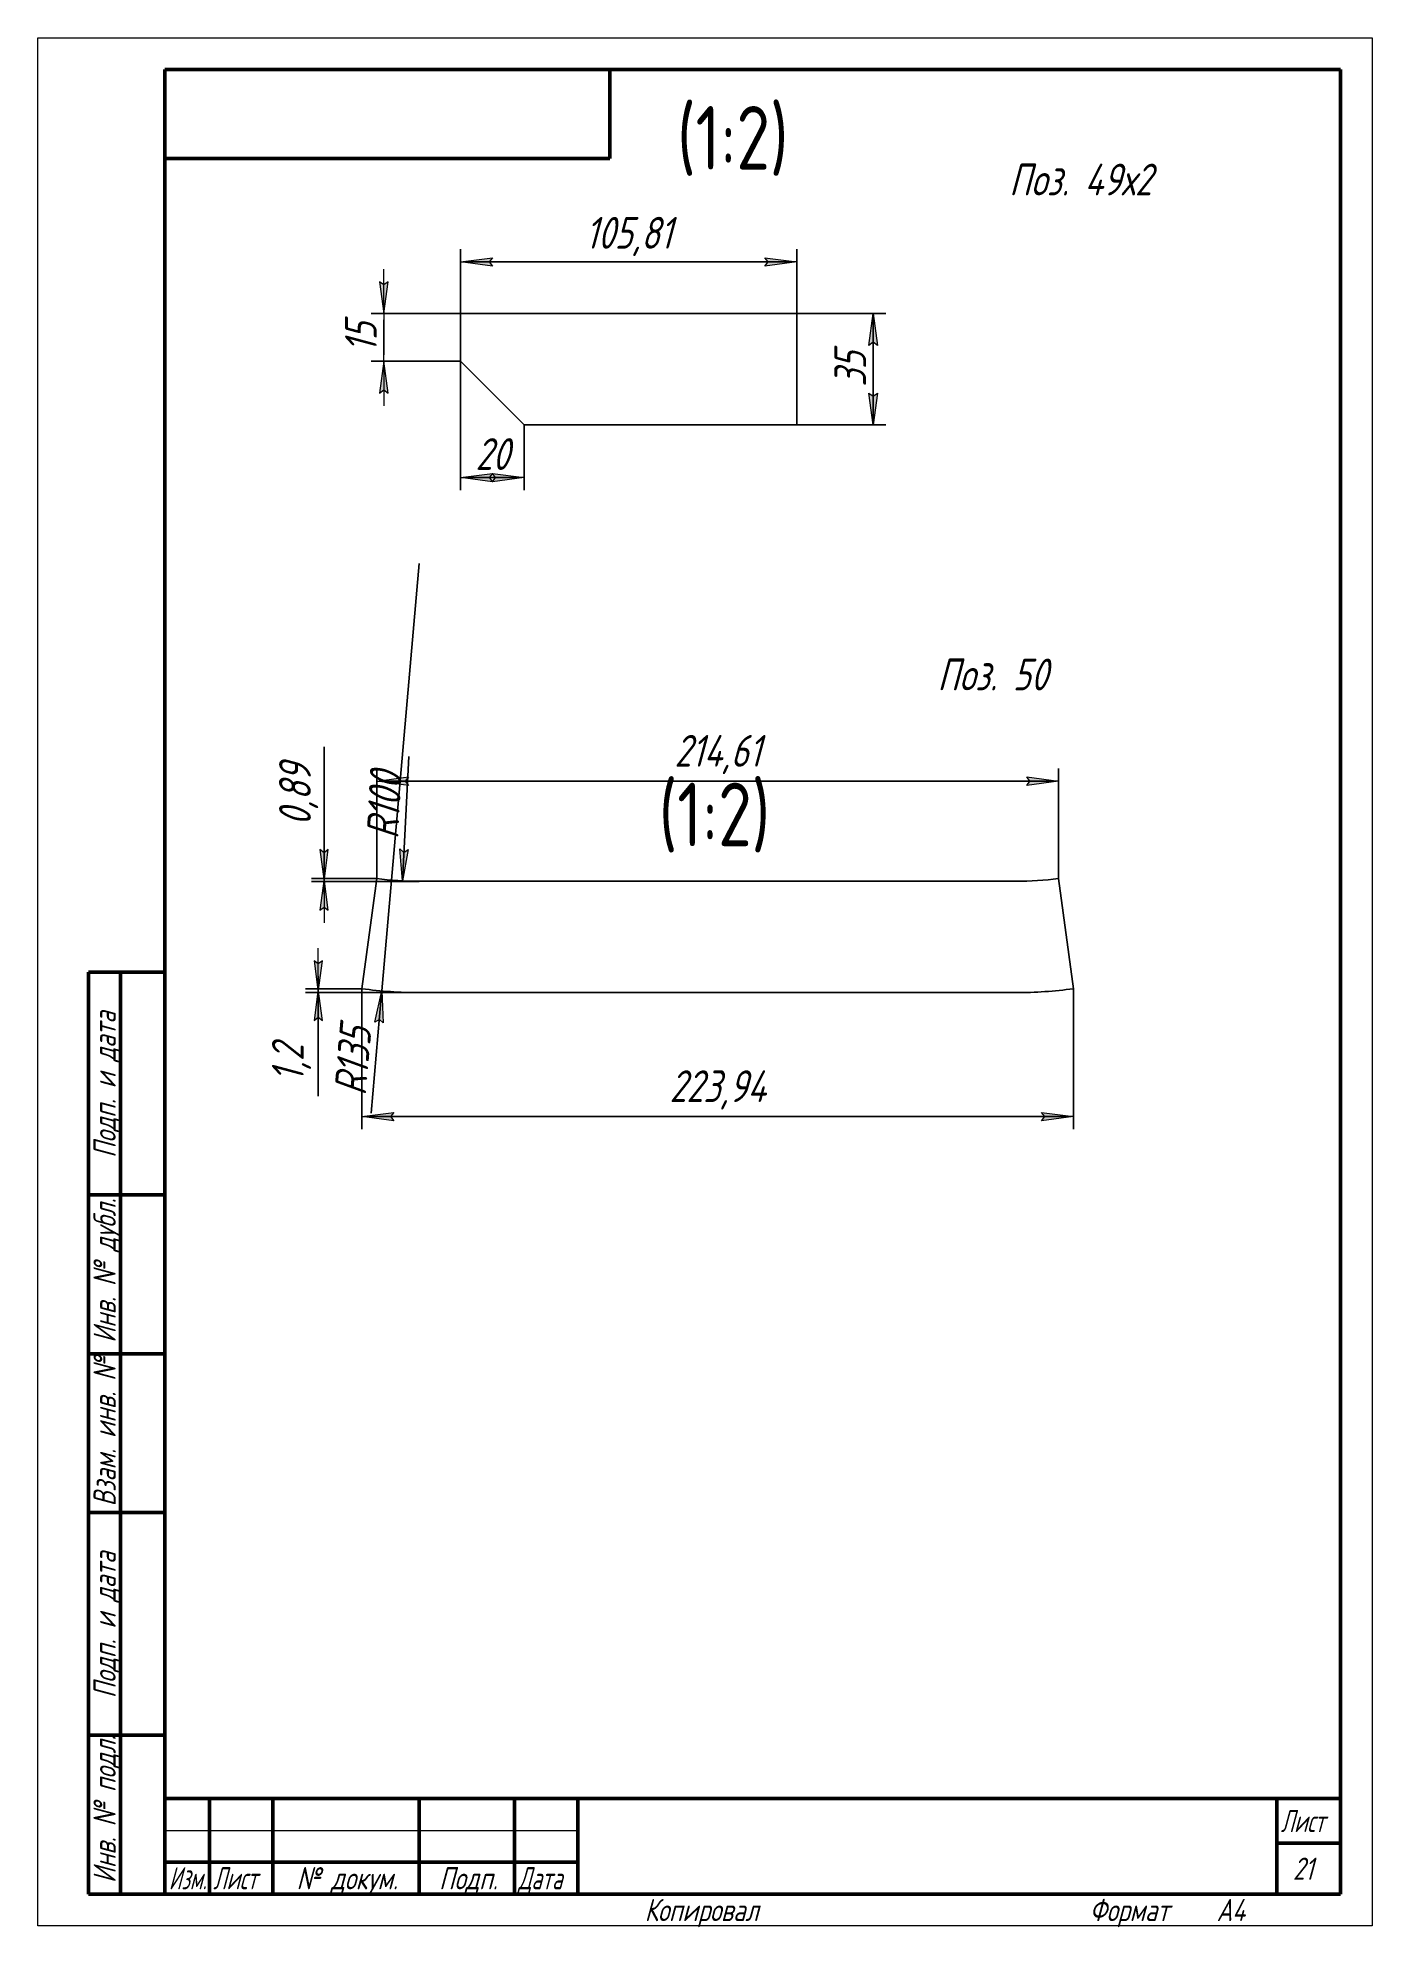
# Model space of a CAD drawing. Header units: millimetres. Extents: x 0 to 6300, y -537 to 1019.
# Drawn here: x 4410 to 4620, y -0.2 to 297 of the extents above; entities that cross this region are included whole.
import ezdxf

# ---------------------------------------------------------------- set-up
doc = ezdxf.new("R2010")
doc.units = ezdxf.units.MM
doc.linetypes.add('K5LT_BASIC', pattern=[0])
doc.linetypes.add('K5LT_THIN', pattern=[0])
doc.layers.add('Системный слой', color=7, linetype='Continuous')
doc.layers.add('Системный слой (1)', color=7, linetype='Continuous', true_color=0x909090)
doc.styles.add('KDIMTEXTSTYLE', font='GOST_AU.SHX', dxfattribs={"width": 0.96, "oblique": 15, "height": 5})
doc.styles.add('KTEXTSTYLE', font='GOST_AU.SHX', dxfattribs={"width": 0.96, "height": 5})
doc.dimstyles.new('KDIMSTYLE (0.50)', dxfattribs={"dimtxt": 5, "dimasz": 1, "dimexe": 2, "dimexo": 0, "dimgap": 1, "dimtad": 1, "dimlfac": 2, "dimtxsty": 'KDIMTEXTSTYLE', "dimsah": 1, "dimcen": 0, "dimdle": 1, "dimadec": 0, "dimazin": 0, "dimtfac": 0.667, "dimtmove": 0, "dimatfit": 3, "dimfxl": 1, "dimtvp": 1, "dimtolj": 1, "dimtzin": 0, "dimarcsym": 0})

msp = doc.modelspace()

# ---------------------------------------------------------------- texts
at = {"color": 7, "char_height": 2.5, "attachment_point": 1, "style": 'KTEXTSTYLE'}
for s, insert in [('\\H3.5;\\W0.965;\\Q15;\\Q0;\\H10.00;{\\c16711680;(1:2)}', (4510.6109, 286.2614)), ('\\H3.5;\\W0.965;\\Q15;\\Q15;\\H5.00;Поз. 49х2', (4562.8495, 277.2002)), ('\\H3.5;\\W0.965;\\Q15;\\Q15;\\H5.00;Поз. 50', (4551.5659, 199.3423)), ('\\H3.5;\\W0.965;\\Q15;\\Q0;\\H10.00;{\\c16711680;(1:2)}', (4507.7312, 179.8188))]:
    msp.add_mtext(s, dxfattribs=dict(at, insert=insert))

# ---------------------------------------------------------------- blocks, each defined once
blk = doc.blocks.new('KDIMARROW_01')
at = {"layer": 'Системный слой'}
blk.add_hatch(color=0, dxfattribs=at).paths.add_polyline_path([(0, 0), (-5, 0.66), (-4.5, 0), (-5, -0.66)])
at = {"layer": 'Системный слой', "color": 0, "linetype": 'K5LT_THIN', "lineweight": 18}
for p, q in [((-4.5, 0), (-5, 0.66)), ((-5, 0.66), (0, 0)), ((0, 0), (-5, -0.66)), ((-5, -0.66), (-4.5, 0))]:
    blk.add_line(p, q, dxfattribs=at)
at = {"layer": 'Системный слой (1)', "color": 0, "linetype": 'K5LT_THIN', "lineweight": 18}
blk.add_line((0, 0), (-1, 0), dxfattribs=at)
blk = doc.blocks.new('D158')
at = {"color": 0, "lineweight": -2}
for p, q in [((4476.54, 253.62), (4476.54, 263.74)), ((4528.44, 261.74), (4477.54, 261.74)), ((4529.44, 253.62), (4529.44, 263.74))]:
    blk.add_line(p, q, dxfattribs=at)
at = {"layer": 'Defpoints', "color": 0}
for p in [(4476.54, 261.74), (4476.54, 253.62), (4529.44, 253.62)]:
    blk.add_point(p, dxfattribs=at)
at = {"color": 0, "lineweight": -2, "rotation": 180}
blk.add_blockref('KDIMARROW_01', (4476.54, 261.74), dxfattribs=at)
at = {"color": 0, "lineweight": -2}
blk.add_blockref('KDIMARROW_01', (4529.44, 261.74), dxfattribs=at)
at = {"color": 7, "insert": (4502.99, 265.74), "char_height": 5, "attachment_point": 5, "style": 'KDIMTEXTSTYLE'}
blk.add_mtext('\\A1;\\H5.0;\\W0.965;\\Q15;105,81', dxfattribs=at)
blk = doc.blocks.new('D159')
at = {"color": 0, "lineweight": -2}
for p, q in [((4476.54, 246.12), (4476.54, 225.82)), ((4486.54, 236.12), (4486.54, 225.82)), ((4485.54, 227.82), (4477.54, 227.82))]:
    blk.add_line(p, q, dxfattribs=at)
at = {"layer": 'Defpoints', "color": 0}
for p in [(4476.54, 246.12), (4486.54, 236.12), (4476.54, 227.82)]:
    blk.add_point(p, dxfattribs=at)
at = {"color": 0, "lineweight": -2, "rotation": 180}
blk.add_blockref('KDIMARROW_01', (4476.54, 227.82), dxfattribs=at)
at = {"color": 0, "lineweight": -2}
blk.add_blockref('KDIMARROW_01', (4486.54, 227.82), dxfattribs=at)
at = {"color": 7, "insert": (4481.54, 231.52), "char_height": 5, "attachment_point": 5, "style": 'KDIMTEXTSTYLE'}
blk.add_mtext('\\A1;\\H5.0;\\W0.965;\\Q15;20', dxfattribs=at)
blk = doc.blocks.new('KDIMARROW_02')
at = {"layer": 'Системный слой'}
blk.add_hatch(color=0, dxfattribs=at).paths.add_polyline_path([(4.5, 0), (5, 0.66), (0, 0), (5, -0.66)])
at = {"layer": 'Системный слой', "color": 0, "linetype": 'K5LT_THIN', "lineweight": 18}
for p, q in [((5, 0.66), (0, 0)), ((0, 0), (5, -0.66)), ((0, 0), (7, 0)), ((4.5, 0), (5, 0.66)), ((5, -0.66), (4.5, 0))]:
    blk.add_line(p, q, dxfattribs=at)
at = {"layer": 'Системный слой (1)', "color": 0, "linetype": 'K5LT_THIN', "lineweight": 18}
blk.add_line((0, 0), (-1, 0), dxfattribs=at)
blk = doc.blocks.new('D160')
at = {"color": 0, "lineweight": -2}
for p, q in [((4476.54, 253.62), (4462.46, 253.62)), ((4464.46, 247.12), (4464.46, 252.62)), ((4476.54, 246.12), (4462.46, 246.12))]:
    blk.add_line(p, q, dxfattribs=at)
at = {"layer": 'Defpoints', "color": 0}
for p in [(4464.46, 253.62), (4476.54, 253.62), (4476.54, 246.12)]:
    blk.add_point(p, dxfattribs=at)
at = {"color": 0, "lineweight": -2}
for p, rotation in [((4464.46, 253.62), 90), ((4464.46, 246.12), 270)]:
    blk.add_blockref('KDIMARROW_02', p, dxfattribs=dict(at, rotation=rotation))
at = {"color": 7, "insert": (4460.85, 249.87), "char_height": 5, "attachment_point": 5, "rotation": 90, "style": 'KDIMTEXTSTYLE'}
blk.add_mtext('\\A1;\\H5.0;\\W0.965;\\Q15;15', dxfattribs=at)
blk = doc.blocks.new('D161')
at = {"color": 0, "lineweight": -2}
for p, q in [((4529.44, 253.62), (4543.46, 253.62)), ((4541.46, 237.12), (4541.46, 252.62)), ((4529.44, 236.12), (4543.46, 236.12))]:
    blk.add_line(p, q, dxfattribs=at)
at = {"layer": 'Defpoints', "color": 0}
for p in [(4529.44, 253.62), (4541.46, 253.62), (4529.44, 236.12)]:
    blk.add_point(p, dxfattribs=at)
at = {"color": 0, "lineweight": -2}
for p, rotation in [((4541.46, 253.62), 90), ((4541.46, 236.12), 270)]:
    blk.add_blockref('KDIMARROW_01', p, dxfattribs=dict(at, rotation=rotation))
at = {"color": 7, "insert": (4537.86, 244.87), "char_height": 5, "attachment_point": 5, "rotation": 90, "style": 'KDIMTEXTSTYLE'}
blk.add_mtext('\\A1;\\H5.0;\\W0.965;\\Q15;35', dxfattribs=at)
blk = doc.blocks.new('D162')
at = {"color": 0, "lineweight": -2}
for p, q in [((4461.01, 147.41), (4461.01, 125.29)), ((4572.98, 147.41), (4572.98, 125.29)), ((4571.98, 127.29), (4462.01, 127.29))]:
    blk.add_line(p, q, dxfattribs=at)
at = {"layer": 'Defpoints', "color": 0}
for p in [(4461.01, 147.41), (4572.98, 147.41), (4461.01, 127.29)]:
    blk.add_point(p, dxfattribs=at)
at = {"color": 0, "lineweight": -2, "rotation": 180}
blk.add_blockref('KDIMARROW_01', (4461.01, 127.29), dxfattribs=at)
at = {"color": 0, "lineweight": -2}
blk.add_blockref('KDIMARROW_01', (4572.98, 127.29), dxfattribs=at)
at = {"color": 7, "insert": (4516.99, 131.49), "char_height": 5, "attachment_point": 5, "style": 'KDIMTEXTSTYLE'}
blk.add_mtext('\\A1;\\H5.0;\\W0.965;\\Q15;223,94', dxfattribs=at)
blk = doc.blocks.new('D163')
at = {"color": 0, "lineweight": -2}
for p, q in [((4463.34, 164.75), (4463.34, 182.06)), ((4570.64, 164.75), (4570.64, 182.06)), ((4464.34, 180.06), (4569.64, 180.06))]:
    blk.add_line(p, q, dxfattribs=at)
at = {"layer": 'Defpoints', "color": 0}
for p in [(4570.64, 180.06), (4463.34, 164.75), (4570.64, 164.75)]:
    blk.add_point(p, dxfattribs=at)
at = {"color": 0, "lineweight": -2, "rotation": 180}
blk.add_blockref('KDIMARROW_01', (4463.34, 180.06), dxfattribs=at)
at = {"color": 0, "lineweight": -2}
blk.add_blockref('KDIMARROW_01', (4570.64, 180.06), dxfattribs=at)
at = {"color": 7, "insert": (4516.99, 184.25), "char_height": 5, "attachment_point": 5, "style": 'KDIMTEXTSTYLE'}
blk.add_mtext('\\A1;\\H5.0;\\W0.965;\\Q15;214,61', dxfattribs=at)
blk = doc.blocks.new('D164')
at = {"color": 0, "lineweight": -2}
for p, q in [((4455.06, 164.75), (4455.06, 185.47)), ((4455.06, 165.75), (4455.06, 166.75)), ((4463.34, 164.75), (4453.06, 164.75)), ((4470, 164.3), (4453.06, 164.3)), ((4455.06, 164.75), (4455.06, 164.3)), ((4455.06, 163.3), (4455.06, 162.3))]:
    blk.add_line(p, q, dxfattribs=at)
at = {"layer": 'Defpoints', "color": 0}
for p in [(4455.06, 164.3), (4463.34, 164.75), (4470, 164.3)]:
    blk.add_point(p, dxfattribs=at)
at = {"color": 0, "lineweight": -2}
for p, rotation in [((4455.06, 164.3), 90), ((4455.06, 164.75), 270)]:
    blk.add_blockref('KDIMARROW_02', p, dxfattribs=dict(at, rotation=rotation))
at = {"color": 7, "insert": (4451.06, 177.95), "char_height": 5, "attachment_point": 5, "rotation": 90, "style": 'KDIMTEXTSTYLE'}
blk.add_mtext('\\A1;\\H5.0;\\W0.965;\\Q15;0,89', dxfattribs=at)
blk = doc.blocks.new('D165')
at = {"color": 0, "lineweight": -2}
for p, q in [((4454.13, 148.41), (4454.13, 149.41)), ((4461.01, 147.41), (4452.13, 147.41)), ((4470, 146.8), (4452.13, 146.8)), ((4454.13, 146.8), (4454.13, 147.41)), ((4454.13, 146.8), (4454.13, 130.51)), ((4454.13, 145.8), (4454.13, 144.8))]:
    blk.add_line(p, q, dxfattribs=at)
at = {"layer": 'Defpoints', "color": 0}
for p in [(4454.13, 147.41), (4461.01, 147.41), (4470, 146.8)]:
    blk.add_point(p, dxfattribs=at)
at = {"color": 0, "lineweight": -2}
for p, rotation in [((4454.13, 146.8), 90), ((4454.13, 147.41), 270)]:
    blk.add_blockref('KDIMARROW_02', p, dxfattribs=dict(at, rotation=rotation))
at = {"color": 7, "insert": (4449.94, 135.72), "char_height": 5, "attachment_point": 5, "rotation": 90, "style": 'KDIMTEXTSTYLE'}
blk.add_mtext('\\A1;\\H5.0;\\W0.965;\\Q15;1,2', dxfattribs=at)
blk = doc.blocks.new('D166')
at = {"color": 0, "lineweight": -2}
for p, q in [((4470, 214.3), (4464.15, 147.06)), ((4464.06, 146.06), (4462.48, 127.81))]:
    blk.add_line(p, q, dxfattribs=at)
at = {"layer": 'Defpoints', "color": 0}
for p in [(4470, 214.3), (4464.15, 147.06)]:
    blk.add_point(p, dxfattribs=at)
at = {"color": 0, "lineweight": -2, "rotation": 85.02648381674604}
blk.add_blockref('KDIMARROW_01', (4464.15, 147.06), dxfattribs=at)
at = {"color": 7, "insert": (4459.58, 136.08), "char_height": 5, "attachment_point": 5, "rotation": 85.0265, "style": 'KDIMTEXTSTYLE'}
blk.add_mtext('\\A1;\\H5.0;\\W0.965;\\Q15;R135', dxfattribs=at)
blk = doc.blocks.new('D167')
at = {"color": 0, "lineweight": -2}
blk.add_line((4467.43, 165.37), (4468.4, 183.96), dxfattribs=at)
at = {"layer": 'Defpoints', "color": 0}
for p in [(4470, 214.3), (4467.37, 164.37)]:
    blk.add_point(p, dxfattribs=at)
at = {"color": 0, "lineweight": -2, "rotation": 266.9857907186374}
blk.add_blockref('KDIMARROW_01', (4467.37, 164.37), dxfattribs=at)
at = {"color": 7, "insert": (4464.5, 176.27), "char_height": 5, "attachment_point": 5, "rotation": 86.9858, "style": 'KDIMTEXTSTYLE'}
blk.add_mtext('\\A1;\\H5.0;\\W0.965;\\Q15;R100', dxfattribs=at)
blk = doc.blocks.new('U24')
at = {"color": 7, "linetype": 'K5LT_THIN', "lineweight": 18}
for p, q in [((4410, 0), (4410, 297)), ((4410, 297), (4620, 297)), ((4620, 297), (4620, 0)), ((4430, 15), (4495, 15)), ((4620, 0), (4410, 0))]:
    blk.add_line(p, q, dxfattribs=at)
at = {"color": 5, "linetype": 'K5LT_BASIC', "lineweight": 60, "true_color": 0x0000ff}
for p, q in [((4430, 5), (4430, 292)), ((4430, 292), (4615, 292)), ((4500, 292), (4500, 278)), ((4615, 292), (4615, 5)), ((4500, 278), (4430, 278)), ((4418, 5), (4418, 150)), ((4430, 150), (4418, 150)), ((4423, 5), (4423, 150)), ((4430, 115), (4418, 115)), ((4430, 90), (4418, 90)), ((4430, 65), (4418, 65)), ((4430, 30), (4418, 30)), ((4430, 20), (4615, 20)), ((4430, 5), (4430, 20)), ((4437, 5), (4437, 20)), ((4447, 5), (4447, 20)), ((4470, 5), (4470, 20)), ((4485, 5), (4485, 20)), ((4495, 5), (4495, 20)), ((4605, 5), (4605, 20)), ((4605, 13), (4615, 13)), ((4430, 10), (4437, 10)), ((4437, 10), (4447, 10)), ((4447, 10), (4470, 10)), ((4470, 10), (4485, 10)), ((4485, 10), (4495, 10)), ((4430, 5), (4418, 5)), ((4615, 5), (4430, 5))]:
    blk.add_line(p, q, dxfattribs=at)
at = {"color": 7, "char_height": 2.5, "attachment_point": 1, "rotation": 90, "style": 'KTEXTSTYLE'}
for s, insert in [('\\H3.5;\\W0.965;\\Q15;\\Q15;Подп. и дата', (4418.77, 120.8)), ('\\H3.5;\\W0.965;\\Q15;\\Q15;Инв. № дубл.', (4418.77, 91.71)), ('\\H3.5;\\W0.965;\\Q15;\\Q15;Взам. инв. №', (4418.77, 65.98)), ('\\H3.5;\\W0.965;\\Q15;\\Q15;Подп. и дата', (4418.77, 35.8)), ('\\H3.5;\\W0.965;\\Q15;\\Q15;Инв. № подл.', (4418.77, 6.71))]:
    blk.add_mtext(s, dxfattribs=dict(at, insert=insert))
at = {"color": 7, "char_height": 2.5, "attachment_point": 1, "style": 'KTEXTSTYLE'}
for s, insert in [('\\H3.5;\\W0.965;\\Q15;\\Q15;\\W0.816;Лист', (4605.6, 18.23)), ('\\H3.5;\\W0.965;\\Q15;\\Q15;\\W0.797;Изм.', (4430.61, 9.23)), ('\\H3.5;\\W0.965;\\Q15;\\Q15;\\W0.816;Лист', (4437.6, 9.23)), ('\\H3.5;\\W0.965;\\Q15;\\Q15;№ докум.', (4450.72, 9.23)), ('\\H3.5;\\W0.965;\\Q15;\\Q15;Подп.', (4473.15, 9.23)), ('\\H3.5;\\W0.965;\\Q15;\\Q15;\\W0.816;Дата', (4485.6, 9.23)), ('\\H3.5;\\W0.965;\\Q15;\\Q15;21', (4607.51, 10.73)), ('\\H3.5;\\W0.965;\\Q15;\\Q15;Копировал', (4505.5, 4.23)), ('\\H3.5;\\W0.965;\\Q15;\\Q15;Формат', (4575.5, 4.23)), ('\\H3.5;\\W0.965;\\Q15;\\Q15;A4', (4595.5, 4.23))]:
    blk.add_mtext(s, dxfattribs=dict(at, insert=insert))

# ---------------------------------------------------------------- dimensions: what is measured, and where the dimension line sits
at = {"color": 7}
for base, p1, p2, picture, middle in [((4476.5401, 261.7411), (4529.4431, 253.619), (4476.5401, 253.619), 'D158', (4502.9916, 261.7411)), ((4476.5401, 227.8217), (4486.5401, 236.119), (4476.5401, 246.119), 'D159', (4481.5401, 227.8217)), ((4570.6445, 180.0569), (4463.3386, 164.7496), (4570.6445, 164.7496), 'D163', (4516.9916, 180.0569)), ((4461.0063, 127.2948), (4572.9769, 147.4057), (4461.0063, 147.4057), 'D162', (4516.9916, 127.2948))]:
    dim = msp.add_linear_dim(base=base, p1=p1, p2=p2, dimstyle='KDIMSTYLE (0.50)', override={"dimexo": 0, "dimpost": '\\H5.0;\\W0.965;\\Q15;<>', "dimblk1": 'KDIMARROW_01', "dimblk2": 'KDIMARROW_01', "dimse1": 0, "dimse2": 0, "dimclrt": 7, "dimtolj": 1}, dxfattribs=at)
    dim.commit()
    dim.dimension.update_dxf_attribs({"geometry": picture, "text_midpoint": middle, "dimtype": 160})
for base, p1, p2, override, picture, middle in [((4464.4552, 253.619), (4476.5401, 246.119), (4476.5401, 253.619), {"dimexo": 0, "dimpost": '\\H5.0;\\W0.965;\\Q15;<>', "dimblk1": 'KDIMARROW_02', "dimblk2": 'KDIMARROW_02', "dimse1": 0, "dimse2": 0, "dimclrt": 7, "dimtolj": 1}, 'D160', (4464.4552, 249.869)), ((4541.4594, 253.619), (4529.4431, 236.119), (4529.4431, 253.619), {"dimexo": 0, "dimpost": '\\H5.0;\\W0.965;\\Q15;<>', "dimblk1": 'KDIMARROW_01', "dimblk2": 'KDIMARROW_01', "dimse1": 0, "dimse2": 0, "dimclrt": 7, "dimtolj": 1}, 'D161', (4541.4594, 244.869)), ((4455.064, 164.3035), (4463.3386, 164.7496), (4470.0026, 164.3035), {"dimexo": 0, "dimpost": '\\H5.0;\\W0.965;\\Q15;<>', "dimblk1": 'KDIMARROW_02', "dimblk2": 'KDIMARROW_02', "dimse1": 0, "dimse2": 0, "dimclrt": 7, "dimtolj": 1}, 'D164', (4455.064, 177.9517)), ((4454.1289, 147.4057), (4470.0026, 146.8035), (4461.0063, 147.4057), {"dimexo": 0, "dimpost": '\\H5.0;\\W0.965;\\Q15;<>', "dimblk1": 'KDIMARROW_02', "dimblk2": 'KDIMARROW_02', "dimse1": 0, "dimse2": 0, "dimclrt": 7, "dimtolj": 1}, 'D165', (4454.1289, 135.7203))]:
    dim = msp.add_linear_dim(base=base, p1=p1, p2=p2, angle=90, dimstyle='KDIMSTYLE (0.50)', override=override, dxfattribs=at)
    dim.commit()
    dim.dimension.update_dxf_attribs({"geometry": picture, "text_midpoint": middle, "dimtype": 160})
for mpoint, picture, middle in [((4464.1506, 147.0577), 'D166', (4463.168, 135.7664)), ((4467.3734, 164.3727), 'D167', (4467.9902, 176.0873))]:
    dim = msp.add_radius_dim(center=(4470.0026, 214.3035), mpoint=mpoint, dimstyle='KDIMSTYLE (0.50)', override={"dimpost": '\\H5.0;\\W0.965;\\Q15;R<>', "dimblk2": 'KDIMARROW_01', "dimclrt": 7, "dimtolj": 1}, dxfattribs=at)
    dim.commit()
    dim.dimension.update_dxf_attribs({"geometry": picture, "text_midpoint": middle, "dimtype": 164})

# ---------------------------------------------------------------- linework, layer by layer
at = {"color": 3}
for p, q in [((4476.5401, 253.619), (4476.5401, 246.119)), ((4476.5401, 253.619), (4529.4431, 253.619)), ((4529.4431, 253.619), (4529.4431, 236.119)), ((4476.5401, 246.119), (4486.5401, 236.119)), ((4486.5401, 236.119), (4529.4431, 236.119)), ((4463.3386, 164.7496), (4461.0063, 147.4057)), ((4563.9806, 164.3035), (4470.0026, 164.3035)), ((4572.9769, 147.4057), (4570.6445, 164.7496)), ((4470.0026, 146.8035), (4563.9806, 146.8035))]:
    msp.add_line(p, q, dxfattribs=at)
for centre, radius, start, end in [((4470.0026, 214.3035), 50, 262.340898, 270), ((4563.9806, 214.3035), 50, 270, 277.659102), ((4470.0026, 214.3035), 67.5, 262.340898, 270), ((4563.9806, 214.3035), 67.5, 270, 277.659102)]:
    msp.add_arc(centre, radius, start, end, dxfattribs=at)

# ---------------------------------------------------------------- block references
msp.add_blockref('U24', (0, 0))

msp.set_redraw_order([(e.dxf.handle, doc.entitydb.next_handle()) for e in msp.query("TEXT MTEXT ATTDEF DIMENSION ARC_DIMENSION")])  # texts and dimensions are drawn at this point

doc.saveas('drawing.dxf')
